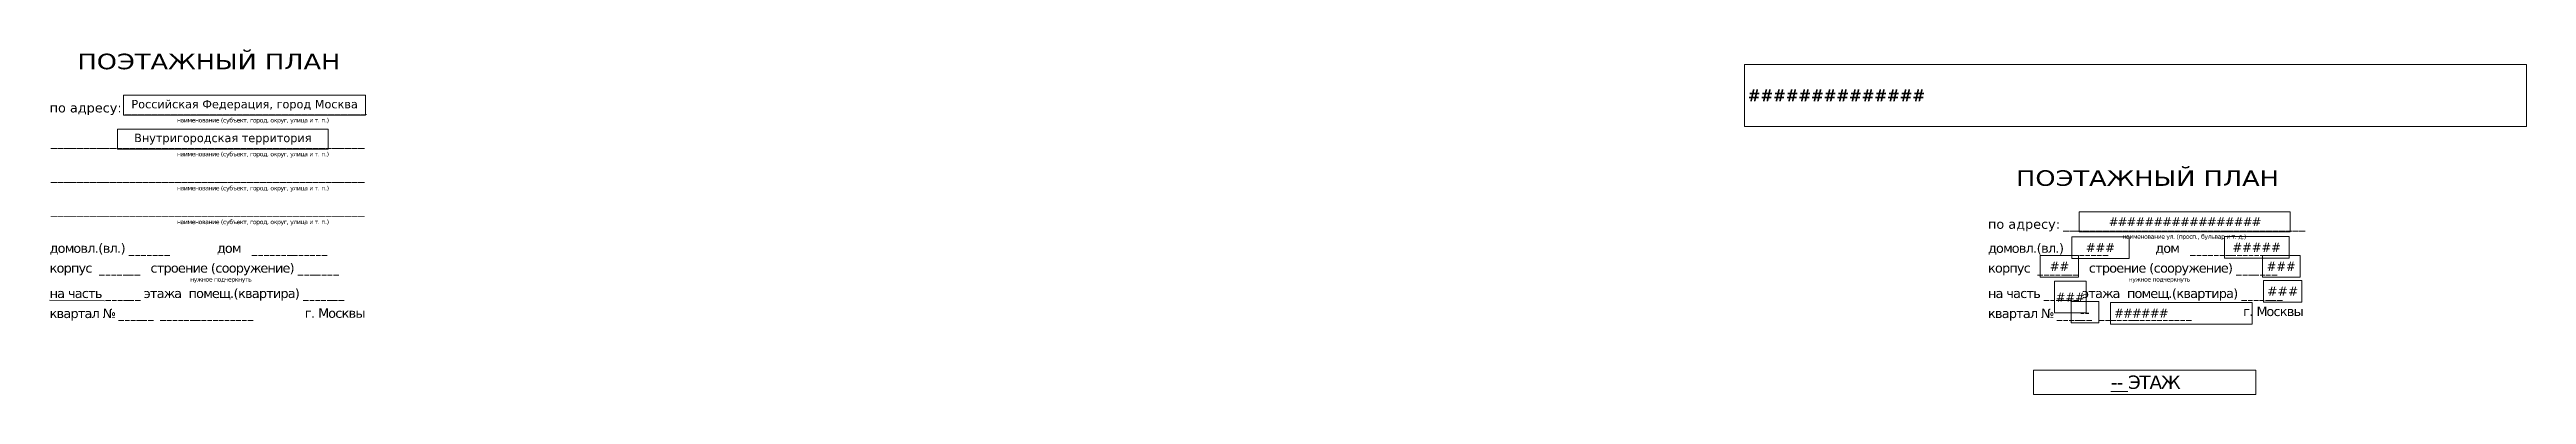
# Model space of a CAD drawing. Header units: millimetres. Extents: x 1384 to 40011, y 2090 to 26416.
# Drawn here: x 10242 to 11355, y 20583 to 20738 of the extents above; entities that cross this region are included whole.
import ezdxf

# ---------------------------------------------------------------- set-up
doc = ezdxf.new("R2010")
doc.units = ezdxf.units.MM
doc.layers.get('Defpoints').update_dxf_attribs({"color": 1})
doc.styles.get("Standard").update_dxf_attribs({"font": 'arial.ttf', "width": 0.9, "height": 4.2})
doc.styles.add('город_табл', font='verdana.ttf', dxfattribs={"width": 0.97, "height": 4.2})

msp = doc.modelspace()

# ---------------------------------------------------------------- texts
at = {"attachment_point": 1}
for s, heights, insert, char_height in [('{\\fVerdana|b0|i0|c204|p34;\\W1.2;ПОЭТАЖНЫЙ ПЛАН\\fArial|b0|i0|c204|p34; }', [0], (10254.8, 20736.1), 7), ('{\\fVerdana|b0|i0|c204|p34;\\W1;по адресу\\fVerdana|b0|i0|c0|p34;:} _____________________________________', [0], (10242.3, 20713.9), 4.2), ('{\\fVerdana|b0|i0|c204|p34;\\W1;\\T0.9;наименование\\fVerdana|b0|i0|c0|p34; (\\fVerdana|b0|i0|c204|p34;субъект, город, округ, улица и т. п.\\fVerdana|b0|i0|c0|p34;)}', [0], (10299.5, 20707.2), 2), ('________________________________________________', [0], (10242.8, 20698.7), 4.2), ('{\\fVerdana|b0|i0|c204|p34;\\W1;\\T0.9;наименование\\fVerdana|b0|i0|c0|p34; (\\fVerdana|b0|i0|c204|p34;субъект, город, округ, улица и т. п.\\fVerdana|b0|i0|c0|p34;)}', [0], (10299.5, 20692), 2), ('________________________________________________', [0], (10242.8, 20683.4), 4.2), ('{\\fVerdana|b0|i0|c204|p34;\\W1;\\T0.9;наименование\\fVerdana|b0|i0|c0|p34; (\\fVerdana|b0|i0|c204|p34;субъект, город, округ, улица и т. п.\\fVerdana|b0|i0|c0|p34;)}', [0], (10299.5, 20676.7), 2), ('{\\fVerdana|b0|i0|c204|p34;\\W1.2;ПОЭТАЖНЫЙ ПЛАН\\fArial|b0|i0|c204|p34; }', [0], (11125.7, 20683.7), 7), ('________________________________________________', [0], (10242.8, 20668.2), 4.2), ('{\\fVerdana|b0|i0|c204|p34;\\W1;\\T0.9;наименование\\fVerdana|b0|i0|c0|p34; (\\fVerdana|b0|i0|c204|p34;субъект, город, округ, улица и т. п.\\fVerdana|b0|i0|c0|p34;)}', [0], (10299.5, 20661.5), 2), ('{\\fVerdana|b0|i0|c204|p34;\\W1;по адресу\\fVerdana|b0|i0|c0|p34;:} _____________________________________', [0], (11113.1, 20661.6), 4.2), ('{\\fVerdana|b0|i0|c204|p34;\\W1;\\T0.9;наименование ул\\fVerdana|b0|i0|c0|p34;. (\\fVerdana|b0|i0|c204|p34;просп\\fVerdana|b0|i0|c0|p34;., \\fVerdana|b0|i0|c204|p34;бульвар и т\\fVerdana|b0|i0|c0|p34;. \\fVerdana|b0|i0|c204|p34;д\\fVerdana|b0|i0|c0|p34;.)}', [0], (11173.5, 20654.9), 2), ('{\\fVerdana|b0|i0|c204|p34;\\W1;\\T0.9;домовл.\\fVerdana|b0|i0|c0|p34;(\\fVerdana|b0|i0|c204|p34;вл\\fVerdana|b0|i0|c0|p34;.) _______   \\fVerdana|b0|i0|c204|p34;          дом   \\fVerdana|b0|i0|c0|p34;_______\\fVerdana|b0|i0|c204|p34;______}', [5.55], (10242.3, 20650.8), 4.2), ('{\\fVerdana|b0|i0|c204|p34;\\W1;\\T0.9;корпус  \\fVerdana|b0|i0|c0|p34;_____\\fVerdana|b0|i0|c204|p34;__\\fVerdana|b0|i0|c0|p34;  \\fVerdana|b0|i0|c204|p34; строение \\fVerdana|b0|i0|c0|p34;(\\fVerdana|b0|i0|c204|p34;сооружение\\fVerdana|b0|i0|c0|p34;) ___\\fVerdana|b0|i0|c204|p34;____}', [0], (10242.3, 20641.9), 4.2), ('{\\fVerdana|b0|i0|c204|p34;\\W1;\\T0.9;домовл.\\fVerdana|b0|i0|c0|p34;(\\fVerdana|b0|i0|c204|p34;вл\\fVerdana|b0|i0|c0|p34;.) _______   \\fVerdana|b0|i0|c204|p34;          дом   \\fVerdana|b0|i0|c0|p34;_______\\fVerdana|b0|i0|c204|p34;______}', [5.55], (11113.1, 20650.8), 4.2), ('{\\fVerdana|b0|i0|c204|p34;\\W1;\\T0.9;корпус  \\fVerdana|b0|i0|c0|p34;_____\\fVerdana|b0|i0|c204|p34;__\\fVerdana|b0|i0|c0|p34;  \\fVerdana|b0|i0|c204|p34; строение \\fVerdana|b0|i0|c0|p34;(\\fVerdana|b0|i0|c204|p34;сооружение\\fVerdana|b0|i0|c0|p34;) ___\\fVerdana|b0|i0|c204|p34;____}', [0], (11113.1, 20641.9), 4.2), ('{\\fVerdana|b0|i0|c204|p34;\\W1;\\T0.9;на часть \\fVerdana|b0|i0|c0|p34;____\\fVerdana|b0|i0|c204|p34;__\\fVerdana|b0|i0|c0|p34; \\fVerdana|b0|i0|c204|p34;этажа  помещ\\fVerdana|b0|i0|c0|p34;.(\\fVerdana|b0|i0|c204|p34;квартира\\fVerdana|b0|i0|c0|p34;) _____\\fVerdana|b0|i0|c204|p34;__}', [0], (10242.3, 20630.5), 4.2), ('{\\fVerdana|b0|i0|c204|p34;\\W1;\\T0.9;нужное подчеркнуть}', [0], (10305.4, 20635.7), 2), ('{\\fVerdana|b0|i0|c204|p34;\\W1;\\T0.9;на часть \\fVerdana|b0|i0|c0|p34;____\\fVerdana|b0|i0|c204|p34;__\\fVerdana|b0|i0|c0|p34; \\fVerdana|b0|i0|c204|p34;этажа  помещ\\fVerdana|b0|i0|c0|p34;.(\\fVerdana|b0|i0|c204|p34;квартира\\fVerdana|b0|i0|c0|p34;) _____\\fVerdana|b0|i0|c204|p34;__}', [0], (11113.1, 20630.5), 4.2), ('{\\fVerdana|b0|i0|c204|p34;\\W1;\\T0.9;нужное подчеркнуть}', [0], (11176.3, 20635.7), 2), ('{\\fVerdana|b0|i0|c204|p34;\\H0.84x;\\W1;\\T0.9;квартал \\fVerdana|b0|i0|c0|p34;№ ____\\fVerdana|b0|i0|c204|p34;__ \\fVerdana|b0|i0|c0|p34; ______\\fVerdana|b0|i0|c204|p34;__________}    ', [0], (10242.3, 20621.5), 5), ('{\\fVerdana|b0|i0|c204|p34;\\H0.84x;\\W1;\\T0.9;квартал \\fVerdana|b0|i0|c0|p34;№ ____\\fVerdana|b0|i0|c204|p34;__ \\fVerdana|b0|i0|c0|p34; ______\\fVerdana|b0|i0|c204|p34;__________}    ', [0], (11113.1, 20621.5), 5), ('{\\fVerdana|b0|i0|c204|p34;\\H0.84x;\\W1;\\T0.9;  г. Москвы}    ', [0], (11224.4, 20622.4), 5)]:
    msp.add_mtext_dynamic_manual_height_columns(s, width=13646.993, gutter_width=12.5, heights=heights, dxfattribs=dict(at, insert=insert, char_height=char_height))
at = {"color": 0, "lineweight": 9, "insert": (10355.3, 20621.6), "char_height": 5, "width": 2000, "attachment_point": 1}
msp.add_mtext('\\fVerdana|b0|i0|c204|p34;\\H0.84x;\\W1;\\T0.9; г. Москвы', dxfattribs=at)

# ---------------------------------------------------------------- blocks, each defined once
blk = doc.blocks.new('*T36')
at = {"layer": 'Defpoints', "color": 8, "linetype": 'ByBlock', "lineweight": 0, "transparency": 16777216}
for p, q in [((0, 0), (108.7, 0)), ((0, 0), (0, -9)), ((108.7, 0), (108.7, -9)), ((0, -9), (108.7, -9))]:
    blk.add_line(p, q, dxfattribs=at)
at = {"color": 0, "lineweight": 9, "transparency": 16777216, "insert": (54.4, -4.5), "char_height": 3.8, "width": 105.703, "attachment_point": 5, "style": 'город_табл'}
blk.add_mtext('Российская Федерация, город Москва', dxfattribs=at)
blk = doc.blocks.new('*T37')
at = {"layer": 'Defpoints', "color": 8, "linetype": 'ByBlock', "lineweight": 0, "transparency": 16777216}
for p, q in [((0, 0), (94.7, 0)), ((0, 0), (0, -9)), ((94.7, 0), (94.7, -9)), ((0, -9), (94.7, -9))]:
    blk.add_line(p, q, dxfattribs=at)
at = {"color": 0, "lineweight": 9, "transparency": 16777216, "insert": (47.3, -4.5), "char_height": 3.8, "width": 91.687, "attachment_point": 5, "style": 'город_табл'}
blk.add_mtext('Внутригородская территория', dxfattribs=at)
blk = doc.blocks.new('*T21')
at = {"layer": 'Defpoints', "color": 8, "linetype": 'ByBlock', "lineweight": 0, "transparency": 16777216}
for p, q in [((0, 0), (94.7, 0)), ((0, 0), (0, -9)), ((94.7, 0), (94.7, -9)), ((0, -9), (94.7, -9))]:
    blk.add_line(p, q, dxfattribs=at)
at = {"color": 0, "lineweight": 9, "transparency": 16777216, "insert": (47.3, -4.5), "char_height": 4, "width": 91.687, "attachment_point": 5, "style": 'город_табл'}
blk.add_mtext('{\\T0.9;#################}', dxfattribs=at)
blk = doc.blocks.new('*T22')
at = {"layer": 'Defpoints', "color": 8, "linetype": 'ByBlock', "lineweight": 0, "transparency": 16777216}
for p, q in [((0, 0), (25.8, 0)), ((0, 0), (0, -9.7)), ((25.8, 0), (25.8, -9.7)), ((0, -9.7), (25.8, -9.7))]:
    blk.add_line(p, q, dxfattribs=at)
at = {"color": 0, "lineweight": 9, "transparency": 16777216, "insert": (12.9, -4.8), "char_height": 4.2, "width": 22.849, "attachment_point": 5, "style": 'город_табл'}
blk.add_mtext('{\\W0.9;###}', dxfattribs=at)
blk = doc.blocks.new('*T23')
at = {"layer": 'Defpoints', "color": 8, "linetype": 'ByBlock', "lineweight": 0, "transparency": 16777216}
for p, q in [((0, 0), (29.1, 0)), ((0, 0), (0, -9.7)), ((29.1, 0), (29.1, -9.7)), ((0, -9.7), (29.1, -9.7))]:
    blk.add_line(p, q, dxfattribs=at)
at = {"color": 0, "lineweight": 9, "transparency": 16777216, "insert": (14.5, -4.8), "char_height": 4.2, "width": 26.093, "attachment_point": 5, "style": 'город_табл'}
blk.add_mtext('{\\W0.9;#####}', dxfattribs=at)
blk = doc.blocks.new('*T24')
at = {"layer": 'Defpoints', "color": 8, "linetype": 'ByBlock', "lineweight": 0, "transparency": 16777216}
for p, q in [((0, 0), (17.3, 0)), ((0, 0), (0, -9.7)), ((17.3, 0), (17.3, -9.7)), ((0, -9.7), (17.3, -9.7))]:
    blk.add_line(p, q, dxfattribs=at)
at = {"color": 0, "lineweight": 9, "transparency": 16777216, "insert": (8.7, -4.8), "char_height": 4.2, "width": 14.342, "attachment_point": 5, "style": 'город_табл'}
blk.add_mtext('{\\W0.9;##}', dxfattribs=at)
blk = doc.blocks.new('*T25')
at = {"layer": 'Defpoints', "color": 8, "linetype": 'ByBlock', "lineweight": 0, "transparency": 16777216}
for p, q in [((0, 0), (16.9, 0)), ((0, 0), (0, -9.7)), ((16.9, 0), (16.9, -9.7)), ((0, -9.7), (16.9, -9.7))]:
    blk.add_line(p, q, dxfattribs=at)
at = {"color": 0, "lineweight": 9, "transparency": 16777216, "insert": (8.4, -4.8), "char_height": 4.2, "width": 13.88, "attachment_point": 5, "style": 'город_табл'}
blk.add_mtext('{\\W0.9;###}', dxfattribs=at)
blk = doc.blocks.new('*T26')
at = {"layer": 'Defpoints', "color": 8, "linetype": 'ByBlock', "lineweight": 0, "transparency": 16777216}
for p, q in [((0, 0), (14.2, 0)), ((0, 0), (0, -14.2)), ((14.2, 0), (14.2, -14.2)), ((0, -14.2), (14.2, -14.2))]:
    blk.add_line(p, q, dxfattribs=at)
at = {"color": 0, "lineweight": 9, "transparency": 16777216, "insert": (7.1, -7.1), "char_height": 4.2, "width": 11.224, "attachment_point": 5, "style": 'город_табл'}
blk.add_mtext('{\\W0.9;###}', dxfattribs=at)
blk = doc.blocks.new('*T27')
at = {"layer": 'Defpoints', "color": 8, "linetype": 'ByBlock', "lineweight": 0, "transparency": 16777216}
for p, q in [((0, 0), (17.2, 0)), ((0, 0), (0, -9.7)), ((17.2, 0), (17.2, -9.7)), ((0, -9.7), (17.2, -9.7))]:
    blk.add_line(p, q, dxfattribs=at)
at = {"color": 0, "lineweight": 9, "transparency": 16777216, "insert": (8.6, -4.8), "char_height": 4.2, "width": 14.169, "attachment_point": 5, "style": 'город_табл'}
blk.add_mtext('###', dxfattribs=at)
blk = doc.blocks.new('*T28')
at = {"layer": 'Defpoints', "color": 8, "linetype": 'ByBlock', "lineweight": 0, "transparency": 16777216}
for p, q in [((0, 0), (12.5, 0)), ((0, 0), (0, -9.7)), ((12.5, 0), (12.5, -9.7)), ((0, -9.7), (12.5, -9.7))]:
    blk.add_line(p, q, dxfattribs=at)
at = {"color": 0, "lineweight": 9, "transparency": 16777216, "insert": (6.2, -4.8), "char_height": 5, "width": 9.473, "attachment_point": 5, "style": 'город_табл'}
blk.add_mtext('{\\W0.9;--}', dxfattribs=at)
blk = doc.blocks.new('*T29')
at = {"layer": 'Defpoints', "color": 8, "linetype": 'ByBlock', "lineweight": 0, "transparency": 16777216}
for p, q in [((0, 0), (63.6, 0)), ((0, 0), (0, -9.7)), ((63.6, 0), (63.6, -9.7)), ((0, -9.7), (63.6, -9.7))]:
    blk.add_line(p, q, dxfattribs=at)
at = {"color": 0, "lineweight": 9, "transparency": 16777216, "insert": (1.5, -4.8), "char_height": 4, "width": 60.553, "attachment_point": 4, "style": 'город_табл'}
blk.add_mtext('{\\T0.9;######}', dxfattribs=at)
blk = doc.blocks.new('*T30')
at = {"layer": 'Defpoints', "color": 8, "linetype": 'ByBlock', "lineweight": 0, "transparency": 16777216}
for p, q in [((0, 0), (99.8, 0)), ((0, 0), (0, -11)), ((99.8, 0), (99.8, -11)), ((0, -11), (99.8, -11))]:
    blk.add_line(p, q, dxfattribs=at)
at = {"color": 0, "lineweight": 9, "transparency": 16777216, "insert": (49.9, -5.5), "char_height": 6, "width": 96.822, "attachment_point": 5, "style": 'город_табл'}
blk.add_mtext('{\\fVerdana|b0|i0|c204|p34;\\W1;\\T0.9;\\L--\\fVerdana|b0|i0|c0|p34;\\l \\fVerdana|b0|i0|c204|p34;ЭТАЖ}', dxfattribs=at)
blk = doc.blocks.new('*T31')
at = {"layer": 'Defpoints', "color": 8, "linetype": 'ByBlock', "lineweight": 0, "transparency": 16777216}
for p, q in [((0, 0), (351.3, 0)), ((0, 0), (0, -27.9)), ((351.3, 0), (351.3, -27.9)), ((0, -27.9), (351.3, -27.9))]:
    blk.add_line(p, q, dxfattribs=at)
at = {"color": 0, "lineweight": 9, "transparency": 16777216, "insert": (1.5, -13.9), "char_height": 5.5, "width": 348.336, "attachment_point": 4, "style": 'город_табл'}
blk.add_mtext('{\\fVerdana|b1|i0|c204|p34;\\W0.9;##############}', dxfattribs=at)

# ---------------------------------------------------------------- linework, layer by layer
at = {"color": 0, "lineweight": 9}
msp.add_line((10267, 20625), (10242.3, 20625.3), dxfattribs=at)

# ---------------------------------------------------------------- block references
for name, p in [('*T31', (11003.7, 20731.3)), ('*T36', (10275.5, 20717.4)), ('*T37', (10272.8, 20702.2)), ('*T21', (11154.1, 20665.1)), ('*T22', (11150.7, 20653.8)), ('*T23', (11219.3, 20653.9)), ('*T24', (11136.5, 20645.4)), ('*T25', (11236.4, 20645.4)), ('*T26', (11143, 20633.8)), ('*T27', (11236.9, 20634.2)), ('*T28', (11150.4, 20624.8)), ('*T29', (11168.2, 20624.3)), ('*T30', (11133.6, 20593.9))]:
    msp.add_blockref(name, p)

msp.set_redraw_order([(e.dxf.handle, doc.entitydb.next_handle()) for e in msp.query("TEXT MTEXT ATTDEF DIMENSION ARC_DIMENSION")])  # texts and dimensions are drawn at this point

doc.saveas('drawing.dxf')
